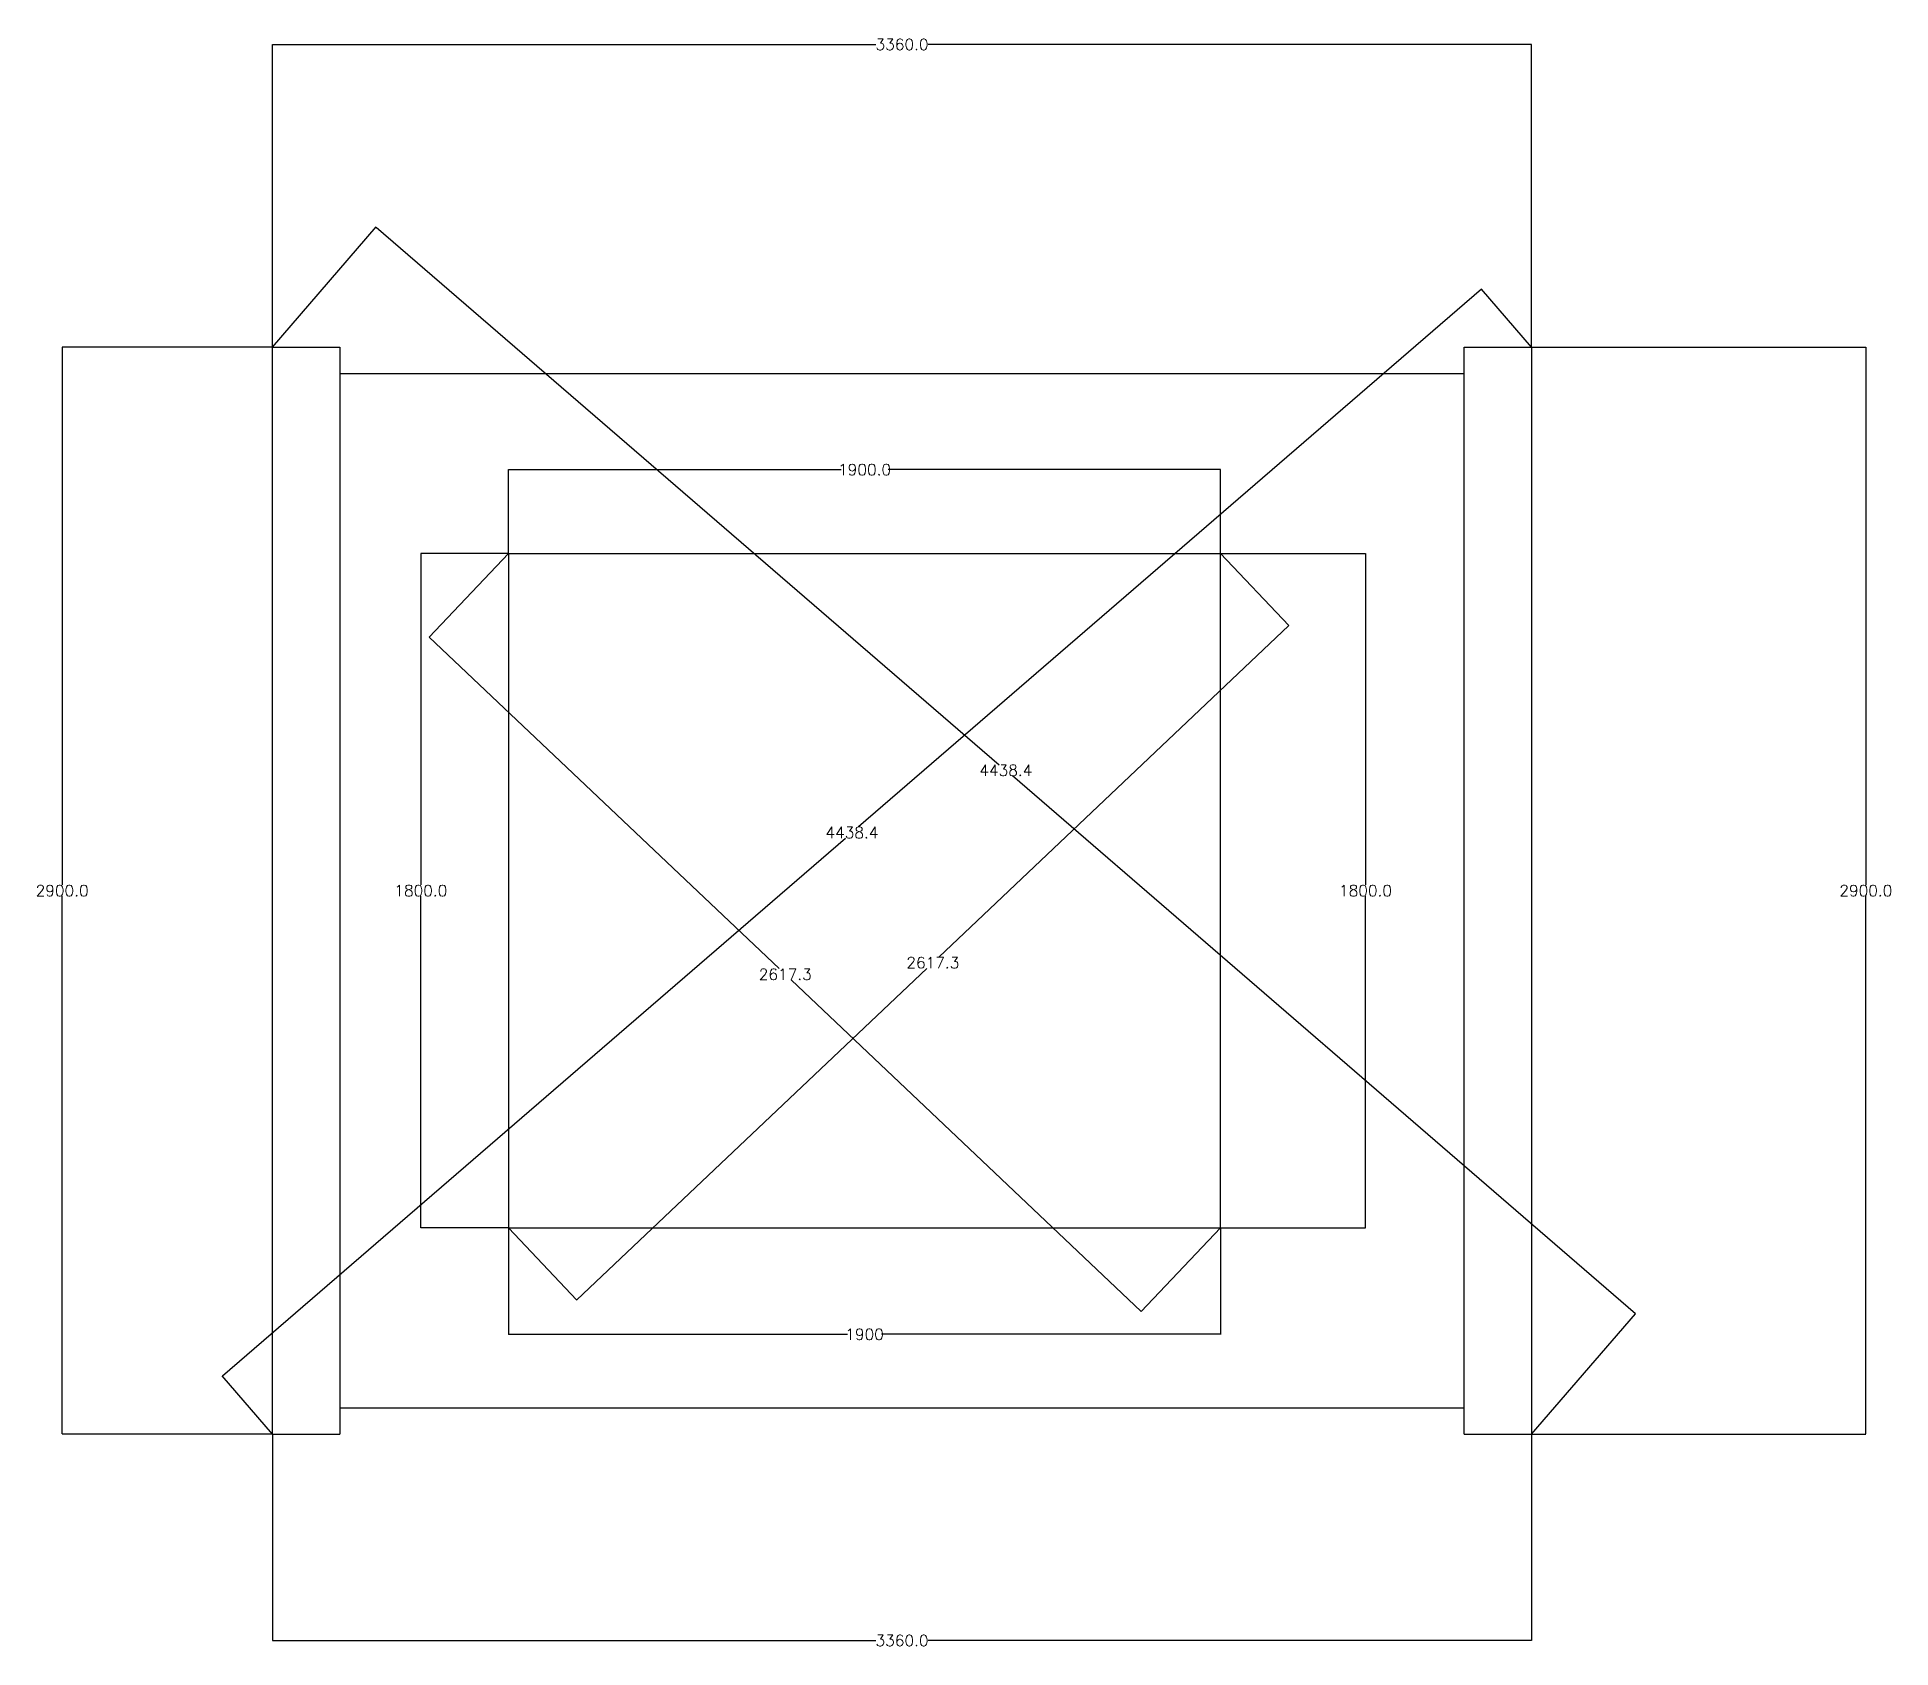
# Model space of a CAD drawing. Header units: millimetres. Extents: x 529 to 11306, y -982 to 3316.
# Drawn here: x 6359 to 11306, y -982 to 3316 of the extents above; entities that cross this region are included whole.
import ezdxf

# ---------------------------------------------------------------- set-up
doc = ezdxf.new("R2010")
doc.units = ezdxf.units.MM
doc.header["$MEASUREMENT"] = 0
for name, color, linetype in [('wall_diagnol_10', 1, 'Continuous'), ('wall_diagnol_11', 1, 'Continuous'), ('wall_long_10', 1, 'Continuous'), ('wall_long_11', 1, 'Continuous'), ('wall_width_10', 1, 'Continuous'), ('wall_width_11', 1, 'Continuous'), ('windows_diagnol_10', 1, 'Continuous'), ('windows_diagnol_11', 1, 'Continuous'), ('windows_long_10', 1, 'Continuous'), ('windows_long_11', 1, 'Continuous'), ('windows_width_10', 1, 'Continuous'), ('windows_width_11', 1, 'Continuous')]:
    doc.layers.add(name, color=color, linetype=linetype)
doc.styles.get("Standard").update_dxf_attribs({"font": 'txt.shx'})
doc.dimstyles.get("Standard").update_dxf_attribs({"dimtxt": 30, "dimasz": 0.18, "dimexe": 0.18, "dimexo": 0.0625, "dimgap": 0.09, "dimtad": 0, "dimtih": 1, "dimtoh": 1, "dimdec": 4, "dimzin": 0, "dimdsep": 46, "dimtxsty": 'Standard', "dimcen": 0.09, "dimadec": 0, "dimazin": 0, "dimtfac": 1, "dimtdec": 4, "dimtofl": 0, "dimtmove": 0, "dimatfit": 3, "dimfxl": 1, "dimtolj": 1, "dimtzin": 0, "dimarcsym": 0})

msp = doc.modelspace()

# ---------------------------------------------------------------- blocks, each defined once
blk = doc.blocks.new('*D15')
at = {"layer": 'Defpoints', "color": 0, "transparency": 16777216}
for p in [(10347.4, 3296.7), (6987.4, 2488.8), (10347.4, 2488.8)]:
    blk.add_point(p, dxfattribs=at)
at = {"layer": 'wall_long_10', "color": 0, "lineweight": -2, "transparency": 16777216}
for p, q in [((6987.4, 2488.9), (6987.4, 3296.9)), ((6987.5, 3296.7), (8597.3, 3296.7)), ((10347.2, 3296.7), (8737.5, 3296.7)), ((10347.4, 2488.9), (10347.4, 3296.9))]:
    blk.add_line(p, q, dxfattribs=at)
at = {"layer": 'wall_long_10', "color": 0, "transparency": 16777216}
for points in [[(6987.5, 3296.7), (6987.5, 3296.7), (6987.4, 3296.7)], [(10347.2, 3296.7), (10347.2, 3296.7), (10347.4, 3296.7)]]:
    blk.add_solid(points, dxfattribs=at)
at = {"layer": 'wall_long_10', "color": 0, "transparency": 16777216, "insert": (8667.4, 3296.7), "char_height": 30, "attachment_point": 5}
blk.add_mtext('\\A1;3360.0', dxfattribs=at)
blk = doc.blocks.new('*D16')
at = {"layer": 'Defpoints', "color": 0, "transparency": 16777216}
for p in [(6987.4, -411.2), (10347.4, -411.2), (10347.4, -962.2)]:
    blk.add_point(p, dxfattribs=at)
at = {"layer": 'wall_long_11', "color": 0, "lineweight": -2, "transparency": 16777216}
for p, q in [((6987.4, -411.3), (6987.4, -962.4)), ((10347.4, -411.3), (10347.4, -962.4)), ((6987.5, -962.2), (8597.3, -962.2)), ((10347.2, -962.2), (8737.5, -962.2))]:
    blk.add_line(p, q, dxfattribs=at)
at = {"layer": 'wall_long_11', "color": 0, "transparency": 16777216}
for points in [[(6987.5, -962.2), (6987.5, -962.3), (6987.4, -962.2)], [(10347.2, -962.2), (10347.2, -962.3), (10347.4, -962.2)]]:
    blk.add_solid(points, dxfattribs=at)
at = {"layer": 'wall_long_11', "color": 0, "transparency": 16777216, "insert": (8667.4, -962.2), "char_height": 30, "attachment_point": 5}
blk.add_mtext('\\A1;3360.0', dxfattribs=at)
blk = doc.blocks.new('*D17')
at = {"layer": 'Defpoints', "color": 0, "transparency": 16777216}
for p in [(10347.4, 2488.8), (10347.4, -411.2), (11239.2, -411.2)]:
    blk.add_point(p, dxfattribs=at)
at = {"layer": 'wall_width_10', "color": 0, "lineweight": -2, "transparency": 16777216}
for p, q in [((10347.4, 2488.8), (11239.4, 2488.8)), ((11239.2, 2488.6), (11239.2, 1053.9)), ((11239.2, -411), (11239.2, 1023.7)), ((10347.4, -411.2), (11239.4, -411.2))]:
    blk.add_line(p, q, dxfattribs=at)
at = {"layer": 'wall_width_10', "color": 0, "transparency": 16777216}
for points in [[(11239.2, 2488.6), (11239.2, 2488.6), (11239.2, 2488.8)], [(11239.2, -411), (11239.2, -411), (11239.2, -411.2)]]:
    blk.add_solid(points, dxfattribs=at)
at = {"layer": 'wall_width_10', "color": 0, "transparency": 16777216, "insert": (11239.2, 1038.8), "char_height": 30, "attachment_point": 5}
blk.add_mtext('\\A1;2900.0', dxfattribs=at)
blk = doc.blocks.new('*D18')
at = {"layer": 'Defpoints', "color": 0, "transparency": 16777216}
for p in [(6987.4, 2488.8), (6426.3, -411.2), (6987.4, -411.2)]:
    blk.add_point(p, dxfattribs=at)
at = {"layer": 'wall_width_11', "color": 0, "lineweight": -2, "transparency": 16777216}
for p, q in [((6987.3, 2488.8), (6426.1, 2488.8)), ((6426.3, 2488.6), (6426.3, 1053.9)), ((6426.3, -411), (6426.3, 1023.7)), ((6987.3, -411.2), (6426.1, -411.2))]:
    blk.add_line(p, q, dxfattribs=at)
at = {"layer": 'wall_width_11', "color": 0, "transparency": 16777216}
for points in [[(6426.2, 2488.6), (6426.3, 2488.6), (6426.3, 2488.8)], [(6426.2, -411), (6426.3, -411), (6426.3, -411.2)]]:
    blk.add_solid(points, dxfattribs=at)
at = {"layer": 'wall_width_11', "color": 0, "transparency": 16777216, "insert": (6426.3, 1038.8), "char_height": 30, "attachment_point": 5}
blk.add_mtext('\\A1;2900.0', dxfattribs=at)
blk = doc.blocks.new('*D19')
at = {"layer": 'Defpoints', "color": 0, "transparency": 16777216}
for p in [(9517.4, 2162.1), (7617.4, 1938.8), (9517.4, 1938.8)]:
    blk.add_point(p, dxfattribs=at)
at = {"layer": 'windows_long_10', "color": 0, "lineweight": -2, "transparency": 16777216}
for p, q in [((7617.4, 1938.9), (7617.4, 2162.3)), ((7617.5, 2162.1), (8504.8, 2162.1)), ((9517.2, 2162.1), (8630, 2162.1)), ((9517.4, 1938.9), (9517.4, 2162.3))]:
    blk.add_line(p, q, dxfattribs=at)
at = {"layer": 'windows_long_10', "color": 0, "transparency": 16777216}
for points in [[(7617.5, 2162.2), (7617.5, 2162.1), (7617.4, 2162.1)], [(9517.2, 2162.2), (9517.2, 2162.1), (9517.4, 2162.1)]]:
    blk.add_solid(points, dxfattribs=at)
at = {"layer": 'windows_long_10', "color": 0, "transparency": 16777216, "insert": (8567.4, 2162.1), "char_height": 30, "attachment_point": 5}
blk.add_mtext('\\A1;1900.0', dxfattribs=at)
blk = doc.blocks.new('*D20')
at = {"layer": 'Defpoints', "color": 0, "transparency": 16777216}
for p in [(9517.4, 1938.8), (9517.4, 138.8), (9904.1, 138.8)]:
    blk.add_point(p, dxfattribs=at)
at = {"layer": 'windows_width_10', "color": 0, "lineweight": -2, "transparency": 16777216}
for p, q in [((9517.4, 1938.8), (9904.3, 1938.8)), ((9904.1, 1938.6), (9904.1, 1053.9)), ((9904.1, 139), (9904.1, 1023.7)), ((9517.4, 138.8), (9904.3, 138.8))]:
    blk.add_line(p, q, dxfattribs=at)
at = {"layer": 'windows_width_10', "color": 0, "transparency": 16777216}
for points in [[(9904.1, 1938.6), (9904.2, 1938.6), (9904.1, 1938.8)], [(9904.1, 139), (9904.2, 139), (9904.1, 138.8)]]:
    blk.add_solid(points, dxfattribs=at)
at = {"layer": 'windows_width_10', "color": 0, "transparency": 16777216, "insert": (9904.1, 1038.8), "char_height": 30, "attachment_point": 5}
blk.add_mtext('\\A1;1800.0', dxfattribs=at)
blk = doc.blocks.new('*D21')
at = {"layer": 'Defpoints', "color": 0, "transparency": 16777216}
for p in [(7617.4, 138.8), (9517.4, 138.8), (7617.4, -145.1)]:
    blk.add_point(p, dxfattribs=at)
at = {"layer": 'windows_long_11', "color": 0, "lineweight": -2, "transparency": 16777216}
for p, q in [((7617.4, 138.7), (7617.4, -145.3)), ((9517.4, 138.7), (9517.4, -145.3)), ((7617.5, -145.1), (8522.3, -145.1)), ((9517.2, -145.1), (8612.5, -145.1))]:
    blk.add_line(p, q, dxfattribs=at)
at = {"layer": 'windows_long_11', "color": 0, "transparency": 16777216}
for points in [[(7617.5, -145.1), (7617.5, -145.1), (7617.4, -145.1)], [(9517.2, -145.1), (9517.2, -145.1), (9517.4, -145.1)]]:
    blk.add_solid(points, dxfattribs=at)
at = {"layer": 'windows_long_11', "color": 0, "transparency": 16777216, "insert": (8567.4, -145.1), "char_height": 30, "attachment_point": 5}
blk.add_mtext('\\A1;1900', dxfattribs=at)
blk = doc.blocks.new('*D22')
at = {"layer": 'Defpoints', "color": 0, "transparency": 16777216}
for p in [(7383.4, 1938.8), (7617.4, 1938.8), (7617.4, 138.8)]:
    blk.add_point(p, dxfattribs=at)
at = {"layer": 'windows_width_11', "color": 0, "lineweight": -2, "transparency": 16777216}
for p, q in [((7617.3, 1938.8), (7383.2, 1938.8)), ((7383.4, 1938.6), (7383.4, 1053.9)), ((7383.4, 139), (7383.4, 1023.7)), ((7617.3, 138.8), (7383.2, 138.8))]:
    blk.add_line(p, q, dxfattribs=at)
at = {"layer": 'windows_width_11', "color": 0, "transparency": 16777216}
for points in [[(7383.4, 1938.6), (7383.4, 1938.6), (7383.4, 1938.8)], [(7383.4, 139), (7383.4, 139), (7383.4, 138.8)]]:
    blk.add_solid(points, dxfattribs=at)
at = {"layer": 'windows_width_11', "color": 0, "transparency": 16777216, "insert": (7383.4, 1038.8), "char_height": 30, "attachment_point": 5}
blk.add_mtext('\\A1;1800.0', dxfattribs=at)
blk = doc.blocks.new('*D25')
at = {"layer": 'Defpoints', "color": 0, "transparency": 16777216}
for p in [(7617.4, 1938.8), (9517.4, 138.8), (9305.8, -84.5)]:
    blk.add_point(p, dxfattribs=at)
at = {"layer": 'windows_diagnol_11', "color": 0, "lineweight": -2, "transparency": 16777216}
for p, q in [((7617.3, 1938.8), (7405.7, 1715.4)), ((7406, 1715.4), (8339.9, 830.6)), ((9305.7, -84.4), (8371.8, 800.4)), ((9517.3, 138.8), (9305.7, -84.6))]:
    blk.add_line(p, q, dxfattribs=at)
at = {"layer": 'windows_diagnol_11', "color": 0, "transparency": 16777216}
for points in [[(7406, 1715.4), (7405.9, 1715.4), (7405.8, 1715.5)], [(9305.7, -84.3), (9305.7, -84.4), (9305.8, -84.5)]]:
    blk.add_solid(points, dxfattribs=at)
at = {"layer": 'windows_diagnol_11', "color": 0, "transparency": 16777216, "insert": (8355.8, 815.5), "char_height": 30, "attachment_point": 5}
blk.add_mtext('\\A1;2617.3', dxfattribs=at)
blk = doc.blocks.new('*D26')
at = {"layer": 'Defpoints', "color": 0, "transparency": 16777216}
for p in [(9517.4, 1938.8), (7617.4, 138.8), (7799.6, -53.5)]:
    blk.add_point(p, dxfattribs=at)
at = {"layer": 'windows_diagnol_10', "color": 0, "lineweight": -2, "transparency": 16777216}
for p, q in [((9517.4, 1938.8), (9699.7, 1746.4)), ((9699.4, 1746.4), (8765.5, 861.6)), ((7799.7, -53.4), (8733.6, 831.4)), ((7617.4, 138.8), (7799.7, -53.6))]:
    blk.add_line(p, q, dxfattribs=at)
at = {"layer": 'windows_diagnol_10', "color": 0, "transparency": 16777216}
for points in [[(9699.4, 1746.4), (9699.4, 1746.4), (9699.6, 1746.5)], [(7799.7, -53.4), (7799.7, -53.4), (7799.6, -53.5)]]:
    blk.add_solid(points, dxfattribs=at)
at = {"layer": 'windows_diagnol_10', "color": 0, "transparency": 16777216, "insert": (8749.6, 846.5), "char_height": 30, "attachment_point": 5}
blk.add_mtext('\\A1;2617.3', dxfattribs=at)
blk = doc.blocks.new('*D29')
at = {"layer": 'Defpoints', "color": 0, "transparency": 16777216}
for p in [(6987.4, 2488.8), (10624.4, -90.3), (10347.4, -411.2)]:
    blk.add_point(p, dxfattribs=at)
at = {"layer": 'wall_diagnol_11', "color": 0, "lineweight": -2, "transparency": 16777216}
for p, q in [((6987.4, 2488.9), (7264.5, 2809.9)), ((7264.5, 2809.6), (8926.9, 1374.8)), ((10624.2, -90.1), (8961.8, 1344.7)), ((10347.4, -411.1), (10624.5, -90.1))]:
    blk.add_line(p, q, dxfattribs=at)
at = {"layer": 'wall_diagnol_11', "color": 0, "transparency": 16777216}
for points in [[(7264.5, 2809.6), (7264.5, 2809.6), (7264.4, 2809.7)], [(10624.2, -90.1), (10624.2, -90.2), (10624.4, -90.3)]]:
    blk.add_solid(points, dxfattribs=at)
at = {"layer": 'wall_diagnol_11', "color": 0, "transparency": 16777216, "insert": (8944.4, 1359.7), "char_height": 30, "attachment_point": 5}
blk.add_mtext('\\A1;4438.4', dxfattribs=at)
blk = doc.blocks.new('*D30')
at = {"layer": 'Defpoints', "color": 0, "transparency": 16777216}
for p in [(10347.4, 2488.8), (6853.8, -256.4), (6987.4, -411.2)]:
    blk.add_point(p, dxfattribs=at)
at = {"layer": 'wall_diagnol_10', "color": 0, "lineweight": -2, "transparency": 16777216}
for p, q in [((10213.6, 2643.5), (8551.2, 1208.7)), ((10347.3, 2488.9), (10213.6, 2643.8)), ((6853.9, -256.3), (8516.3, 1178.5)), ((6987.3, -411.1), (6853.6, -256.2))]:
    blk.add_line(p, q, dxfattribs=at)
at = {"layer": 'wall_diagnol_10', "color": 0, "transparency": 16777216}
for points in [[(10213.6, 2643.5), (10213.6, 2643.5), (10213.8, 2643.6)], [(6853.9, -256.2), (6853.9, -256.3), (6853.8, -256.4)]]:
    blk.add_solid(points, dxfattribs=at)
at = {"layer": 'wall_diagnol_10', "color": 0, "transparency": 16777216, "insert": (8533.8, 1193.6), "char_height": 30, "attachment_point": 5}
blk.add_mtext('\\A1;4438.4', dxfattribs=at)

# ---------------------------------------------------------------- dimensions: what is measured, and where the dimension line sits
at = {"layer": 'wall_diagnol_10', "color": 143, "true_color": 0x7aafdf}
dim = msp.add_aligned_dim(p1=(10347.36883, 2488.81235), p2=(6987.36883, -411.18765), distance=-204.49574, dimstyle='Standard', override={"dimdec": 1}, dxfattribs=at)
dim.commit()
dim.dimension.update_dxf_attribs({"geometry": '*D30', "text_midpoint": (8533.75434, 1193.62086)})
at = {"layer": 'wall_diagnol_11', "color": 143, "true_color": 0x7aafdf}
dim = msp.add_aligned_dim(p1=(6987.36883, 2488.81235), p2=(10347.36883, -411.18765), distance=423.93797, dimstyle='Standard', override={"dimdec": 1}, dxfattribs=at)
dim.commit()
dim.dimension.update_dxf_attribs({"geometry": '*D29', "text_midpoint": (8944.36363, 1359.74425)})
at = {"layer": 'wall_long_10', "color": 143, "true_color": 0x7aafdf}
dim = msp.add_linear_dim(base=(10347.36883, 3296.70734), p1=(6987.36883, 2488.81235), p2=(10347.36883, 2488.81235), dimstyle='Standard', override={"dimdec": 1}, dxfattribs=at)
dim.commit()
dim.dimension.update_dxf_attribs({"geometry": '*D15', "text_midpoint": (8667.36883, 3296.70734)})
at = {"layer": 'wall_long_11', "color": 143, "true_color": 0x7aafdf}
dim = msp.add_linear_dim(base=(10347.36883, -962.23045), p1=(6987.36883, -411.18765), p2=(10347.36883, -411.18765), dimstyle='Standard', override={"dimdec": 1}, dxfattribs=at)
dim.commit()
dim.dimension.update_dxf_attribs({"geometry": '*D16', "text_midpoint": (8667.36883, -962.23045)})
at = {"layer": 'wall_width_10', "color": 143, "true_color": 0x7aafdf}
dim = msp.add_linear_dim(base=(11239.18384, -411.18765), p1=(10347.36883, 2488.81235), p2=(10347.36883, -411.18765), angle=90, dimstyle='Standard', override={"dimdec": 1}, dxfattribs=at)
dim.commit()
dim.dimension.update_dxf_attribs({"geometry": '*D17', "text_midpoint": (11239.18384, 1038.81235)})
at = {"layer": 'wall_width_11', "color": 143, "true_color": 0x7aafdf}
dim = msp.add_linear_dim(base=(6426.27866, -411.18765), p1=(6987.36883, 2488.81235), p2=(6987.36883, -411.18765), angle=90, dimstyle='Standard', override={"dimdec": 1}, dxfattribs=at)
dim.commit()
dim.dimension.update_dxf_attribs({"geometry": '*D18', "text_midpoint": (6426.27866, 1038.81235)})
at = {"layer": 'windows_diagnol_10', "color": 85, "true_color": 0x58ba48}
dim = msp.add_aligned_dim(p1=(9517.36883, 1938.81235), p2=(7617.36883, 138.81235), distance=264.90445, dimstyle='Standard', override={"dimdec": 1, "dimrnd": 0}, dxfattribs=at)
dim.commit()
dim.dimension.update_dxf_attribs({"geometry": '*D26', "text_midpoint": (8749.55544, 846.50425)})
at = {"layer": 'windows_diagnol_11', "color": 85, "true_color": 0x58ba48}
dim = msp.add_aligned_dim(p1=(7617.36883, 1938.81235), p2=(9517.36883, 138.81235), distance=-307.58988, dimstyle='Standard', override={"dimdec": 1, "dimrnd": 0}, dxfattribs=at)
dim.commit()
dim.dimension.update_dxf_attribs({"geometry": '*D25', "text_midpoint": (8355.82554, 815.51665)})
at = {"layer": 'windows_long_10', "color": 85, "true_color": 0x58ba48}
dim = msp.add_linear_dim(base=(9517.36883, 2162.14297), p1=(7617.36883, 1938.81235), p2=(9517.36883, 1938.81235), dimstyle='Standard', override={"dimdec": 1, "dimrnd": 0}, dxfattribs=at)
dim.commit()
dim.dimension.update_dxf_attribs({"geometry": '*D19', "text_midpoint": (8567.36883, 2162.14297)})
at = {"layer": 'windows_long_11', "color": 85, "true_color": 0x58ba48}
dim = msp.add_linear_dim(base=(7617.36883, -145.09866), p1=(9517.36883, 138.81235), p2=(7617.36883, 138.81235), dimstyle='Standard', override={"dimdec": 0, "dimrnd": 0}, dxfattribs=at)
dim.commit()
dim.dimension.update_dxf_attribs({"geometry": '*D21', "text_midpoint": (8567.36883, -145.09866)})
at = {"layer": 'windows_width_10', "color": 85, "true_color": 0x58ba48}
dim = msp.add_linear_dim(base=(9904.12275, 138.81235), p1=(9517.36883, 1938.81235), p2=(9517.36883, 138.81235), angle=90, dimstyle='Standard', override={"dimdec": 1, "dimrnd": 0}, dxfattribs=at)
dim.commit()
dim.dimension.update_dxf_attribs({"geometry": '*D20', "text_midpoint": (9904.12275, 1038.81235)})
at = {"layer": 'windows_width_11', "color": 85, "true_color": 0x58ba48}
dim = msp.add_linear_dim(base=(7383.41641, 1938.81235), p1=(7617.36883, 138.81235), p2=(7617.36883, 1938.81235), angle=90, dimstyle='Standard', override={"dimdec": 1, "dimrnd": 0}, dxfattribs=at)
dim.commit()
dim.dimension.update_dxf_attribs({"geometry": '*D22', "text_midpoint": (7383.41641, 1038.81235)})

# ---------------------------------------------------------------- linework, layer by layer
for p, q in [((6987.36883, -411.18765), (6987.36883, 2488.81235)), ((6987.36883, 2488.81235), (7167.36883, 2488.81235)), ((7167.36883, 2488.81235), (7167.36883, -411.18765)), ((10167.36883, -411.18765), (10167.36883, 2488.81235)), ((10167.36883, 2488.81235), (10347.36883, 2488.81235)), ((10347.36883, 2488.81235), (10347.36883, -411.18765)), ((7167.36883, 2418.81235), (10167.36883, 2418.81235)), ((7617.36883, 1938.81235), (9517.36883, 1938.81235)), ((7617.36883, 1938.81235), (7617.36883, 138.81235)), ((9517.36883, 138.81235), (9517.36883, 1938.81235)), ((7617.36883, 138.81235), (9517.36883, 138.81235)), ((7167.36883, -341.18765), (10167.36883, -341.18765)), ((6987.36883, -411.18765), (7167.36883, -411.18765)), ((10167.36883, -411.18765), (10347.36883, -411.18765))]:
    msp.add_line(p, q)

msp.set_redraw_order([(e.dxf.handle, doc.entitydb.next_handle()) for e in msp.query("TEXT MTEXT ATTDEF DIMENSION ARC_DIMENSION")])  # texts and dimensions are drawn at this point

doc.saveas('drawing.dxf')
